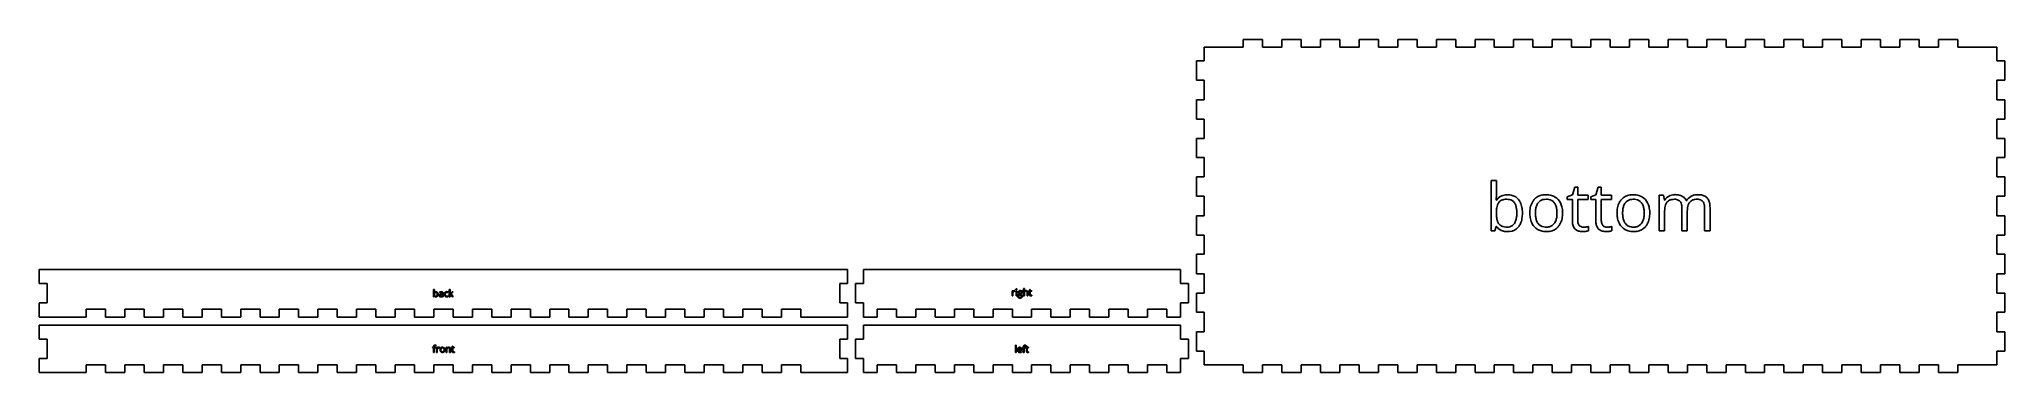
# Model space of a CAD drawing. Header units: millimetres. Extents: x 0 to 744, y 3 to 129.
import ezdxf

# ---------------------------------------------------------------- set-up
doc = ezdxf.new("R2010")
doc.units = ezdxf.units.MM

msp = doc.modelspace()

# ---------------------------------------------------------------- linework, layer by layer
at = {"layer": 'back_labelLayer'}
for p, q in [((149.27, 31.65), (149.27, 34.39)), ((149.27, 34.39), (149.56, 34.39)), ((149.48, 31.65), (149.27, 31.65)), ((149.54, 31.9), (149.48, 31.65)), ((149.56, 31.9), (149.54, 31.9)), ((149.55, 33.32), (149.56, 33.32)), ((149.56, 34.39), (149.56, 33.72)), ((151.64, 33.22), (151.55, 33.44)), ((152.26, 32.79), (152.59, 32.8)), ((152.58, 32.6), (152.29, 32.59)), ((152.58, 32.42), (152.58, 32.6)), ((152.59, 32.8), (152.59, 32.92)), ((152.6, 31.92), (152.59, 31.92)), ((152.66, 31.65), (152.6, 31.92)), ((152.88, 31.65), (152.66, 31.65)), ((152.88, 32.96), (152.88, 31.65)), ((154.76, 33.51), (154.67, 33.26)), ((154.73, 31.97), (154.73, 31.72)), ((155.19, 31.65), (155.19, 34.39)), ((155.19, 34.39), (155.48, 34.39)), ((155.48, 31.65), (155.19, 31.65)), ((155.46, 32.64), (155.48, 32.64)), ((155.48, 34.39), (155.48, 32.93)), ((155.7, 32.56), (155.48, 32.37)), ((155.48, 32.37), (155.48, 31.65)), ((156.38, 31.65), (155.7, 32.56)), ((155.71, 32.92), (156.33, 33.58)), ((156.68, 33.58), (155.9, 32.76)), ((155.9, 32.76), (156.73, 31.65)), ((156.33, 33.58), (156.68, 33.58)), ((156.73, 31.65), (156.38, 31.65))]:
    msp.add_line(p, q, dxfattribs=at)
for centre, radius, start, end in [((145.17, 33.66), 4.39, 355.72388, 358.12588), ((145.95, 33.6), 3.61, 355.47051, 355.65354), ((143.48, 33.72), 6.08, 358.1124, 0.04844), ((150.1, 32.94), 0.663, 95.18349, 145.1109), ((151.13, 32.65), 1.57, 171.06679, 177.8457), ((151.81, 32.62), 2.25, 177.61775, 180.04253), ((151.49, 32.61), 1.93, 179.77621, 185.7075), ((150.09, 32.27), 0.646, 215.58506, 245.83614), ((150.73, 32.53), 1.16, 185.59259, 194.20499), ((150.48, 32.76), 0.913, 160.89266, 171.23341), ((150.24, 32.4), 0.661, 193.94305, 208.02183), ((150.09, 32.89), 0.5, 143.3382, 161.25598), ((150.04, 32.3), 0.44, 208.55366, 217.56045), ((150, 32.96), 0.388, 120.14028, 142.4249), ((150.03, 32.3), 0.423, 218.16904, 253.80474), ((150.06, 32.85), 0.507, 100.44702, 119.67005), ((150.13, 32.39), 0.77, 245.98013, 255.5455), ((150.11, 32.54), 0.678, 253.13836, 266.84824), ((150.16, 32.5), 0.885, 255.7756, 270.31854), ((150.12, 32.54), 0.82, 89.57321, 100.73236), ((150.16, 32.61), 0.997, 89.87443, 96.81452), ((150.13, 32.8), 0.938, 266.37769, 270.05086), ((150.13, 32.69), 0.675, 78.67803, 90.37505), ((150.14, 32.44), 0.582, 269.38696, 285.86304), ((150.17, 32.72), 0.892, 74.23927, 90.56242), ((150.17, 32.6), 0.99, 269.92246, 275.54823), ((150.18, 32.93), 0.426, 35.5408, 79.80115), ((150.21, 32.31), 0.691, 274.06402, 321.4081), ((150.18, 32.28), 0.42, 286.01627, 326.8498), ((150.23, 32.93), 0.668, 38.56318, 74.06699), ((150.14, 32.9), 0.484, 32.70356, 35.52432), ((149.97, 32.42), 0.67, 326.71054, 343.66615), ((150.01, 32.82), 0.634, 15.77796, 32.01511), ((149.58, 32.54), 1.08, 343.41709, 353.63698), ((149.59, 32.7), 1.07, 6.16482, 16.03971), ((148.94, 32.63), 1.72, 359.76813, 6.30957), ((148.99, 32.61), 1.67, 353.49352, 0.22054), ((150.08, 32.81), 0.86, 16.47094, 38.40756), ((150.11, 32.39), 0.82, 321.31613, 335.54365), ((149.85, 32.5), 1.11, 335.83055, 350.82547), ((149.64, 32.68), 1.32, 5.13384, 16.79739), ((149.25, 32.6), 1.71, 350.65628, 0.33807), ((149.09, 32.62), 1.87, 359.87793, 5.40935), ((151.83, 32.2), 0.505, 115.49047, 182.35681), ((152.06, 32.18), 0.734, 179.54572, 192.69499), ((151.82, 32.12), 0.48, 192.08275, 227.45211), ((151.83, 32.13), 0.502, 227.769, 237.80498), ((152.18, 32.26), 1.35, 106.35687, 118.33497), ((151.87, 32.21), 0.592, 238.32737, 258.91834), ((152.09, 31.74), 1.03, 101.35686, 117.07987), ((152.49, 31.46), 1.95, 112.2122, 115.96416), ((151.95, 32.21), 0.311, 120.97341, 172.41797), ((152.1, 32.18), 0.461, 171.21196, 180.20598), ((152.05, 32.18), 0.417, 179.5266, 192.77864), ((151.91, 32.14), 0.272, 192.32655, 222.05798), ((151.9, 32.14), 0.26, 222.58066, 229.25487), ((151.94, 32.18), 0.318, 229.78368, 254.27232), ((152.3, 31.95), 1.43, 103.62267, 112.43202), ((151.94, 32.51), 0.895, 258.67196, 270.40468), ((152.03, 32.1), 0.448, 113.58833, 121.68059), ((152.24, 32.08), 1.53, 104.51652, 106.54889), ((152.13, 31.84), 0.728, 102.79954, 113.24329), ((151.98, 32.34), 0.482, 253.93973, 266.45322), ((152.2, 32.26), 1.35, 90.07148, 104.6521), ((152.29, 30.79), 2, 92.46961, 101.70651), ((151.94, 32.93), 1.31, 269.95391, 273.14895), ((152, 32.51), 0.656, 266.07846, 270.05926), ((152.19, 32.42), 0.95, 90.4484, 103.76653), ((152.26, 31.28), 1.3, 96.35449, 102.99528), ((152.01, 32.66), 0.803, 269.57913, 282.04146), ((151.96, 32.61), 0.992, 272.93337, 281.41404), ((152.36, 30.44), 2.14, 91.85646, 96.44781), ((152.03, 32.29), 0.673, 281.29796, 293.73147), ((152.06, 32.4), 0.537, 281.7121, 306.45943), ((152.18, 32.65), 0.721, 83.65073, 90.17518), ((152.21, 32.38), 1.23, 81.56801, 90.32491), ((152.35, 29.94), 2.85, 91.71677, 92.90924), ((152.21, 32.89), 0.477, 70.57171, 83.9929), ((152.08, 32.17), 0.538, 294.39317, 304.73721), ((152.28, 33.06), 0.296, 42.72947, 71.03812), ((152.09, 32.36), 0.487, 306.98794, 313.85608), ((151.93, 32.37), 0.786, 304.84844, 314.85322), ((152.28, 32.84), 0.763, 68.22728, 81.74948), ((152.09, 32.36), 0.489, 314.18925, 347.427), ((152.25, 33.04), 0.326, 20.40954, 41.4479), ((151.64, 32.67), 1.21, 314.74443, 321.70717), ((152.07, 32.98), 0.518, 7.82716, 20.60412), ((152.38, 33.09), 0.497, 47.86831, 68.29337), ((151.84, 32.42), 0.741, 346.91774, 0.28242), ((151.75, 32.93), 0.838, 359.69342, 8.00358), ((151.68, 32.42), 0.906, 359.8135, 0.00011), ((152.39, 33.12), 0.462, 19.23312, 46.67412), ((152.12, 33.02), 0.748, 6.33788, 19.68153), ((151.73, 32.97), 1.15, 359.80276, 6.65836), ((154.98, 32.61), 1.61, 169.89782, 180.36893), ((155.13, 32.6), 1.76, 179.93894, 183.98153), ((154.66, 32.56), 1.29, 183.59138, 196.35391), ((154.42, 32.72), 1.04, 153.08756, 170.10513), ((154.23, 32.43), 0.844, 196.01663, 221.13496), ((154.21, 32.82), 0.804, 138.65507, 152.68541), ((154.17, 32.85), 0.756, 101.4913, 138.31336), ((154.15, 32.37), 0.74, 221.79764, 256.80207), ((155.28, 32.61), 1.61, 174.53091, 180.15502), ((155.08, 32.6), 1.41, 179.70413, 188.07436), ((154.66, 32.68), 0.98, 160.14189, 175.13678), ((154.58, 32.52), 0.899, 187.93155, 200.38857), ((154.2, 32.86), 0.489, 114.42657, 161.66328), ((154.3, 32.42), 0.605, 200.41837, 216.63931), ((154.19, 32.34), 0.463, 216.96957, 261.31026), ((154.24, 32.71), 1.09, 256.42436, 270.48898), ((154.24, 32.71), 0.647, 88.71936, 112.5668), ((154.26, 32.47), 1.15, 89.58923, 102.17882), ((154.24, 32.58), 0.706, 260.13587, 270.26914), ((154.23, 33.09), 1.22, 270.26587, 286.28918), ((154.25, 33.22), 1.6, 269.96565, 272.86436), ((154.26, 32.71), 0.647, 87.67465, 89.97439), ((154.26, 32.29), 1.32, 77.77021, 89.9475), ((154.25, 32.52), 0.836, 81.69097, 87.50803), ((154.27, 32.84), 1.22, 272.59803, 282.1878), ((154.2, 32.15), 1.21, 77.29987, 81.73454), ((154.12, 31.81), 1.55, 74.78018, 77.44969), ((154.19, 32.06), 1.3, 68.32945, 74.88314), ((154.36, 32.45), 0.83, 282.03449, 296.94544), ((154.24, 32.16), 1.46, 74.67975, 77.95793), ((154.16, 33.37), 1.51, 286.04602, 292.36534), ((154.37, 32.65), 0.95, 70.09451, 74.73856), ((154.5, 33), 0.577, 63.5035, 70.18595), ((154.56, 33.11), 0.45, 62.93025, 63.1817), ((146, 33.3), 9.49, 356.03276, 356.64439), ((144.28, 33.41), 11.21, 356.01931, 356.05667), ((149.76, 33.08), 5.72, 356.63251, 357.49112), ((153.53, 32.94), 1.94, 358.27394, 359.89255), ((152.02, 32.98), 3.46, 357.50408, 358.33066), ((156.89, 31.64), 1.73, 142.32334, 144.7077), ((157.81, 30.93), 2.89, 140.43316, 142.33654), ((159.01, 29.94), 4.44, 139.27992, 140.47042), ((160.39, 28.75), 6.27, 138.34171, 139.28775)]:
    msp.add_arc(centre, radius, start, end, dxfattribs=at)
at = {"layer": 'back_outsideCutPath'}
for p, q in [((0, 42), (0, 36.66)), ((306, 42), (0, 42)), ((306, 36.66), (306, 42)), ((0, 36.66), (3, 36.66)), ((3, 36.66), (3, 29.34)), ((303, 29.34), (303, 36.66)), ((303, 36.66), (306, 36.66)), ((3, 29.34), (0, 29.34)), ((0, 29.34), (0, 24)), ((0, 24), (17.77, 24)), ((17.77, 24), (17.77, 27)), ((17.77, 27), (25.07, 27)), ((25.07, 27), (25.07, 24)), ((25.07, 24), (32.38, 24)), ((32.38, 24), (32.38, 27)), ((32.38, 27), (39.7, 27)), ((39.7, 27), (39.7, 24)), ((39.7, 24), (47.01, 24)), ((47.01, 24), (47.01, 27)), ((47.01, 27), (54.31, 27)), ((54.31, 27), (54.31, 24)), ((54.31, 24), (61.62, 24)), ((61.62, 24), (61.62, 27)), ((61.62, 27), (68.94, 27)), ((68.94, 27), (68.94, 24)), ((68.94, 24), (76.25, 24)), ((76.25, 24), (76.25, 27)), ((76.25, 27), (83.56, 27)), ((83.56, 27), (83.56, 24)), ((83.56, 24), (90.86, 24)), ((90.86, 24), (90.86, 27)), ((90.86, 27), (98.17, 27)), ((98.17, 27), (98.17, 24)), ((98.17, 24), (105.48, 24)), ((105.48, 24), (105.48, 27)), ((105.48, 27), (112.8, 27)), ((112.8, 27), (112.8, 24)), ((112.8, 24), (120.11, 24)), ((120.11, 24), (120.11, 27)), ((120.11, 27), (127.42, 27)), ((127.42, 27), (127.42, 24)), ((127.42, 24), (134.72, 24)), ((134.72, 24), (134.72, 27)), ((134.72, 27), (142.03, 27)), ((142.03, 27), (142.03, 24)), ((142.03, 24), (149.34, 24)), ((149.34, 24), (149.34, 27)), ((149.34, 27), (156.66, 27)), ((156.66, 27), (156.66, 24)), ((156.66, 24), (163.97, 24)), ((163.97, 24), (163.97, 27)), ((163.97, 27), (171.28, 27)), ((171.28, 27), (171.28, 24)), ((171.28, 24), (178.59, 24)), ((178.59, 24), (178.59, 27)), ((178.59, 27), (185.9, 27)), ((185.9, 27), (185.9, 24)), ((185.9, 24), (193.21, 24)), ((193.21, 24), (193.21, 27)), ((193.21, 27), (200.51, 27)), ((200.51, 27), (200.51, 24)), ((200.51, 24), (207.82, 24)), ((207.82, 24), (207.82, 27)), ((207.82, 27), (215.13, 27)), ((215.13, 27), (215.13, 24)), ((215.13, 24), (222.44, 24)), ((222.44, 24), (222.44, 27)), ((222.44, 27), (229.75, 27)), ((229.75, 27), (229.75, 24)), ((229.75, 24), (237.06, 24)), ((237.06, 24), (237.06, 27)), ((237.06, 27), (244.38, 27)), ((244.38, 27), (244.38, 24)), ((244.38, 24), (251.69, 24)), ((251.69, 24), (251.69, 27)), ((251.69, 27), (259, 27)), ((259, 27), (259, 24)), ((259, 24), (266.31, 24)), ((266.31, 24), (266.31, 27)), ((266.31, 27), (273.62, 27)), ((273.62, 27), (273.62, 24)), ((273.62, 24), (280.93, 24)), ((280.93, 24), (280.93, 27)), ((280.93, 27), (288.24, 27)), ((288.24, 27), (288.24, 24)), ((288.24, 24), (295.55, 24)), ((295.55, 24), (306, 24)), ((306, 29.34), (303, 29.34)), ((306, 24), (306, 29.34))]:
    msp.add_line(p, q, dxfattribs=at)
at = {"layer": 'bottom_labelLayer'}
for p, q in [((549.55, 56.55), (549.55, 75.7)), ((549.55, 75.7), (551.59, 75.7)), ((551.59, 75.7), (551.59, 71.05)), ((551.49, 68.24), (551.59, 68.24)), ((578.42, 69.43), (580.36, 70.28)), ((578.42, 68.45), (578.42, 69.43)), ((580.36, 68.45), (578.42, 68.45)), ((580.36, 70.28), (581.22, 73.16)), ((580.36, 60.43), (580.36, 68.45)), ((581.22, 73.16), (582.4, 73.16)), ((582.4, 73.16), (582.4, 70.04)), ((582.4, 70.04), (586.31, 70.04)), ((586.31, 68.45), (582.4, 68.45)), ((582.4, 68.45), (582.4, 60.51)), ((586.31, 70.04), (586.31, 68.45)), ((587.32, 69.43), (589.25, 70.28)), ((587.32, 68.45), (587.32, 69.43)), ((589.25, 68.45), (587.32, 68.45)), ((589.25, 70.28), (590.11, 73.16)), ((589.25, 60.43), (589.25, 68.45)), ((590.11, 73.16), (591.3, 73.16)), ((591.3, 73.16), (591.3, 70.04)), ((591.3, 70.04), (595.21, 70.04)), ((595.21, 68.45), (591.3, 68.45)), ((591.3, 68.45), (591.3, 60.51)), ((595.21, 70.04), (595.21, 68.45)), ((613.22, 56.55), (613.22, 70.04)), ((613.22, 70.04), (614.88, 70.04)), ((614.88, 70.04), (615.22, 68.19)), ((615.22, 68.19), (615.31, 68.19)), ((623.44, 67.99), (623.53, 67.99)), ((615.26, 63.63), (615.26, 56.55)), ((621.81, 56.55), (621.81, 65.32)), ((623.85, 64.08), (623.85, 56.55)), ((630.41, 56.55), (630.41, 65.32)), ((632.45, 65.35), (632.45, 56.55)), ((551.01, 56.55), (549.55, 56.55)), ((551.44, 58.29), (551.01, 56.55)), ((551.59, 58.29), (551.44, 58.29)), ((586.41, 58.24), (586.41, 56.67)), ((595.31, 58.24), (595.31, 56.67)), ((615.26, 56.55), (613.22, 56.55)), ((623.85, 56.55), (621.81, 56.55)), ((632.45, 56.55), (630.41, 56.55))]:
    msp.add_line(p, q, dxfattribs=at)
for centre, radius, start, end in [((526.11, 70.25), 25.46, 355.4714, 355.65295), ((520.85, 70.61), 30.73, 355.72388, 358.12588), ((509, 71.01), 42.59, 358.11233, 0.04844), ((555.4, 65.58), 4.64, 95.18351, 145.1109), ((555.32, 65.26), 3.5, 143.33822, 161.256), ((554.66, 65.69), 2.72, 120.14028, 142.4249), ((555.06, 64.95), 3.55, 100.44695, 119.67007), ((555.48, 62.81), 5.74, 89.57313, 100.73242), ((555.81, 63.28), 6.98, 89.87435, 96.81455), ((555.56, 63.82), 4.72, 78.67814, 90.37495), ((555.88, 64.02), 6.24, 74.23934, 90.56238), ((555.96, 65.52), 2.98, 35.54084, 79.80112), ((556.29, 65.53), 4.67, 38.56314, 74.06703), ((555.62, 65.29), 3.39, 32.70333, 35.52423), ((554.71, 64.76), 4.44, 15.77795, 32.01513), ((555.23, 64.7), 6.02, 16.47092, 38.40753), ((571.24, 64.09), 6.93, 150.71114, 169.46954), ((570.09, 64.68), 5.64, 138.17593, 150.22876), ((569.9, 64.83), 5.4, 99.17593, 137.98327), ((570.74, 64.68), 4.22, 142.90257, 162.37496), ((569.95, 65.24), 3.25, 103.46852, 142.3119), ((570.43, 62.35), 7.93, 89.73263, 100.07597), ((570.36, 63.69), 4.86, 89.48061, 103.88051), ((570.43, 63.4), 5.15, 79.34536, 90.31748), ((570.53, 63.42), 6.86, 73.52227, 90.56923), ((570.82, 65.15), 3.36, 37.95776, 80.40062), ((570.93, 64.88), 5.35, 41.14457, 73.21338), ((570.13, 64.66), 4.21, 20.02571, 37.43504), ((570.17, 64.22), 6.36, 13.50143, 41.07034), ((604.25, 64.09), 6.93, 150.71114, 169.46954), ((603.1, 64.68), 5.64, 138.17593, 150.22876), ((602.91, 64.83), 5.4, 99.17593, 137.98327), ((603.76, 64.68), 4.22, 142.90257, 162.37496), ((602.96, 65.24), 3.25, 103.46852, 142.3119), ((603.44, 62.35), 7.93, 89.73263, 100.07597), ((603.37, 63.69), 4.86, 89.48061, 103.88051), ((603.44, 63.4), 5.15, 79.34536, 90.31748), ((603.55, 63.42), 6.86, 73.52227, 90.56923), ((603.84, 65.15), 3.36, 37.95776, 80.40062), ((603.95, 64.88), 5.35, 41.14457, 73.21338), ((603.15, 64.66), 4.21, 20.02571, 37.43504), ((603.18, 64.22), 6.36, 13.50143, 41.07034), ((618.77, 66.16), 4.01, 117.12096, 149.54237), ((618.9, 65.34), 3.43, 143.07699, 161.39138), ((618.28, 65.76), 2.68, 123.70204, 142.30221), ((618.54, 65.3), 3.21, 101.15464, 123.06556), ((619.18, 65.43), 4.85, 93.83433, 117.50721), ((618.93, 63.47), 5.07, 89.55733, 101.48322), ((619.3, 64.43), 5.86, 89.96617, 94.28312), ((618.98, 63.76), 4.78, 85.52383, 90.07932), ((619.37, 63.6), 6.69, 77.55723, 90.5513), ((619.11, 65.15), 3.39, 72.3601, 85.95617), ((619.51, 66.33), 2.14, 41.06107, 72.89936), ((619.99, 66.26), 3.95, 52.7027, 78.00538), ((619.23, 66.15), 2.47, 20.70712, 40.02177), ((618, 65.68), 3.78, 7.98646, 20.79495), ((620.21, 66.68), 3.49, 22.20979, 51.49707), ((627.23, 65.87), 4.26, 119.40418, 150.18288), ((627.39, 65.33), 3.38, 140.97652, 161.16994), ((626.84, 65.72), 2.7, 122.35972, 140.28842), ((627.71, 65.15), 5.12, 118.25843, 120.06308), ((627.71, 65.1), 5.17, 95.86352, 117.96931), ((627.15, 65.19), 3.32, 101.00322, 121.78405), ((627.54, 63.29), 5.26, 89.56215, 101.29616), ((627.88, 63.84), 6.45, 89.91968, 96.26178), ((627.59, 63.81), 4.74, 85.81443, 90.06853), ((627.94, 63.18), 7.1, 79.9361, 90.38037), ((627.71, 65.15), 3.39, 72.63956, 86.25681), ((628.1, 66.33), 2.15, 41.04082, 73.17925), ((628.41, 65.74), 4.49, 62.97234, 80.1665), ((627.83, 66.15), 2.47, 20.70712, 40.02177), ((626.61, 65.68), 3.78, 7.98646, 20.79495), ((628.9, 66.76), 3.37, 44.229, 62.62291), ((628.76, 66.69), 3.52, 19.56121, 43.31612), ((626.62, 65.89), 5.8, 7.5042, 19.96453), ((567.33, 63.32), 15.74, 177.61766, 180.04252), ((565.09, 63.25), 13.51, 179.77627, 185.70752), ((562.59, 63.56), 11, 171.06678, 177.84568), ((559.77, 62.7), 8.15, 185.59248, 194.20508), ((558.04, 64.29), 6.39, 160.89265, 171.23343), ((556.36, 61.82), 4.63, 193.94304, 208.02184), ((554.98, 61.12), 3.08, 208.55365, 217.56054), ((554.46, 61.96), 4.69, 326.71051, 343.66616), ((551.73, 62.8), 7.55, 343.41715, 353.63691), ((551.78, 63.9), 7.49, 6.16486, 16.03964), ((547.24, 63.38), 12.07, 359.76809, 6.30952), ((547.6, 63.29), 11.7, 353.49347, 0.22054), ((553.62, 62.52), 7.74, 335.83059, 350.82548), ((552.17, 63.74), 9.23, 5.13384, 16.79734), ((549.44, 63.23), 11.98, 350.65629, 0.33804), ((548.31, 63.33), 13.11, 359.87792, 5.40937), ((574.84, 63.38), 10.61, 169.2443, 180.38808), ((574.46, 63.27), 10.22, 179.77448, 189.09329), ((571.83, 62.82), 7.56, 188.91024, 205.31714), ((571.05, 62.5), 6.71, 205.65607, 208.44615), ((577.15, 63.35), 10.79, 173.00861, 180.24638), ((576.7, 63.25), 10.34, 179.70597, 187.91608), ((573.25, 63.85), 6.86, 162.06533, 173.16747), ((572.9, 62.71), 6.51, 187.76392, 200.0977), ((570.81, 61.94), 4.29, 200.08459, 216.91316), ((569.97, 62), 4.38, 323.00892, 342.63906), ((568.05, 63.89), 6.42, 7.74399, 20.06902), ((567.46, 62.82), 7.03, 342.36157, 353.75377), ((564.32, 63.36), 10.19, 359.70756, 7.89727), ((563.75, 63.27), 10.76, 353.5363, 0.20141), ((569.63, 62.53), 6.93, 330.25071, 349.41164), ((567.2, 63.44), 9.43, 1.12771, 13.88001), ((566.08, 63.23), 10.55, 349.17618, 0.38626), ((564.64, 63.31), 11.99, 359.9919, 1.54193), ((586.78, 60.35), 6.42, 179.3551, 192.84777), ((586.51, 60.49), 4.11, 179.64167, 189.75059), ((585.06, 60.23), 2.64, 189.54797, 205.78737), ((595.67, 60.35), 6.42, 179.3551, 192.84777), ((595.41, 60.49), 4.11, 179.64167, 189.75059), ((593.96, 60.23), 2.64, 189.54797, 205.78737), ((607.86, 63.38), 10.61, 169.2443, 180.38808), ((607.47, 63.27), 10.22, 179.77448, 189.09329), ((604.84, 62.82), 7.56, 188.91024, 205.31714), ((604.07, 62.5), 6.71, 205.65607, 208.44615), ((610.16, 63.35), 10.79, 173.00861, 180.24638), ((609.71, 63.25), 10.34, 179.70597, 187.91608), ((606.26, 63.85), 6.86, 162.06533, 173.16747), ((605.92, 62.71), 6.51, 187.76392, 200.0977), ((603.83, 61.94), 4.29, 200.08459, 216.91316), ((602.98, 62), 4.38, 323.00892, 342.63906), ((601.07, 63.89), 6.42, 7.74399, 20.06902), ((600.47, 62.82), 7.03, 342.36157, 353.75377), ((597.33, 63.36), 10.19, 359.70756, 7.89727), ((596.77, 63.27), 10.76, 353.5363, 0.20141), ((602.64, 62.53), 6.93, 330.25071, 349.41164), ((600.21, 63.44), 9.43, 1.12771, 13.88001), ((599.09, 63.23), 10.55, 349.17618, 0.38626), ((597.65, 63.31), 11.99, 359.9919, 1.54193), ((629.49, 63.63), 14.22, 178.09762, 180.02532), ((625.53, 63.81), 10.26, 171.3042, 178.35015), ((621.39, 64.46), 6.08, 161.02346, 171.4469), ((615.79, 65.36), 6.03, 359.69483, 8.14716), ((632.83, 64.13), 8.98, 172.37765, 180.18296), ((635.06, 64.08), 11.21, 179.89339, 180.00061), ((629.43, 64.6), 5.54, 160.87319, 172.52724), ((624.39, 65.36), 6.03, 359.69483, 8.14716), ((623.09, 65.4), 9.37, 359.71075, 7.69071), ((555.27, 60.92), 4.52, 215.58502, 245.83617), ((554.87, 61.07), 2.96, 218.16904, 253.80472), ((555.61, 61.71), 5.39, 245.98015, 255.54559), ((555.41, 62.76), 4.74, 253.13826, 266.84829), ((555.79, 62.5), 6.2, 255.77553, 270.31855), ((555.57, 64.58), 6.57, 266.37755, 270.05105), ((555.62, 62.09), 4.07, 269.3869, 285.86306), ((555.83, 63.23), 6.93, 269.92258, 275.54814), ((556.16, 61.16), 4.84, 274.064, 321.4081), ((555.92, 60.99), 2.94, 286.01629, 326.84974), ((555.46, 61.73), 5.74, 321.31614, 335.54362), ((570.04, 61.88), 5.53, 207.79471, 238.6758), ((570.11, 62.02), 5.69, 238.81156, 253.24284), ((570.05, 61.4), 3.35, 217.30096, 261.7099), ((570.33, 62.86), 6.56, 253.5437, 270.41824), ((570.4, 63.09), 5.07, 260.50331, 270.24768), ((570.41, 64.24), 7.93, 269.75028, 279.80333), ((570.47, 62.76), 4.74, 269.44816, 284.72557), ((570.85, 61.37), 3.3, 284.56622, 322.63339), ((570.92, 61.8), 5.45, 278.89591, 317.99791), ((570.72, 61.96), 5.7, 318.14399, 329.75662), ((583.55, 59.48), 3.09, 190.38177, 253.87724), ((584.46, 59.95), 1.98, 206.12943, 221.40842), ((584.19, 61.64), 5.33, 253.78479, 270.88526), ((584.4, 59.9), 1.9, 221.59492, 262.35051), ((584.56, 60.72), 2.73, 261.3266, 270.19131), ((584.27, 61.54), 5.24, 270.00332, 270.76065), ((584.24, 62.67), 6.37, 270.89322, 275.5484), ((584.58, 64.7), 6.71, 269.88034, 278.30285), ((584, 65.15), 8.85, 275.52604, 279.29395), ((584.21, 63.95), 7.64, 279.18646, 280.11414), ((584.64, 64.18), 6.18, 278.41536, 279.00794), ((584.56, 62.09), 5.75, 280.00697, 283.37349), ((583.89, 68.98), 11.05, 278.95903, 280.51047), ((585.07, 59.96), 3.55, 283.30688, 288.11983), ((584.61, 65.14), 7.13, 280.48471, 282.62685), ((585.24, 62.34), 4.27, 282.58777, 285.57939), ((585.55, 58.49), 2.01, 287.98875, 295.30485), ((585.55, 61.18), 3.07, 285.72427, 286.25664), ((592.45, 59.48), 3.09, 190.38177, 253.87724), ((593.36, 59.95), 1.98, 206.12943, 221.40842), ((593.08, 61.64), 5.33, 253.78479, 270.88526), ((593.29, 59.9), 1.9, 221.59492, 262.35051), ((593.45, 60.72), 2.73, 261.3266, 270.19131), ((593.17, 61.54), 5.24, 270.00332, 270.76065), ((593.14, 62.67), 6.37, 270.89322, 275.5484), ((593.47, 64.7), 6.71, 269.88034, 278.30285), ((592.9, 65.15), 8.85, 275.52604, 279.29395), ((593.11, 63.95), 7.64, 279.18646, 280.11414), ((593.54, 64.18), 6.18, 278.41536, 279.00794), ((593.45, 62.09), 5.75, 280.00697, 283.37349), ((592.79, 68.98), 11.05, 278.95903, 280.51047), ((593.96, 59.96), 3.55, 283.30688, 288.11983), ((593.5, 65.14), 7.13, 280.48471, 282.62685), ((594.13, 62.34), 4.27, 282.58777, 285.57939), ((594.45, 58.49), 2.01, 287.98875, 295.30485), ((594.45, 61.18), 3.07, 285.72427, 286.25664), ((603.05, 61.88), 5.53, 207.79471, 238.6758), ((603.12, 62.02), 5.69, 238.81156, 253.24284), ((603.06, 61.4), 3.35, 217.30096, 261.7099), ((603.34, 62.86), 6.56, 253.5437, 270.41824), ((603.42, 63.09), 5.07, 260.50331, 270.24768), ((603.43, 64.24), 7.93, 269.75028, 279.80333), ((603.49, 62.76), 4.74, 269.44816, 284.72557), ((603.86, 61.37), 3.3, 284.56622, 322.63339), ((603.93, 61.8), 5.45, 278.89591, 317.99791), ((603.74, 61.96), 5.7, 318.14399, 329.75662)]:
    msp.add_arc(centre, radius, start, end, dxfattribs=at)
at = {"layer": 'bottom_outsideCutPath'}
for p, q in [((463.07, 129), (455.76, 129)), ((455.76, 129), (455.76, 126)), ((463.07, 126), (463.07, 129)), ((477.69, 129), (470.38, 129)), ((470.38, 129), (470.38, 126)), ((477.69, 126), (477.69, 129)), ((492.31, 129), (485, 129)), ((485, 129), (485, 126)), ((492.31, 126), (492.31, 129)), ((506.94, 129), (499.62, 129)), ((499.62, 129), (499.62, 126)), ((506.94, 126), (506.94, 129)), ((521.55, 129), (514.25, 129)), ((514.25, 129), (514.25, 126)), ((521.55, 126), (521.55, 129)), ((536.17, 129), (528.87, 129)), ((528.87, 129), (528.87, 126)), ((536.17, 126), (536.17, 129)), ((550.79, 129), (543.49, 129)), ((543.49, 129), (543.49, 126)), ((550.79, 126), (550.79, 129)), ((565.41, 129), (558.11, 129)), ((558.11, 129), (558.11, 126)), ((565.41, 126), (565.41, 129)), ((580.03, 129), (572.73, 129)), ((572.73, 129), (572.73, 126)), ((580.03, 126), (580.03, 129)), ((594.65, 129), (587.35, 129)), ((587.35, 129), (587.35, 126)), ((594.65, 126), (594.65, 129)), ((609.27, 129), (601.97, 129)), ((601.97, 129), (601.97, 126)), ((609.27, 126), (609.27, 129)), ((623.89, 129), (616.59, 129)), ((616.59, 129), (616.59, 126)), ((623.89, 126), (623.89, 129)), ((638.51, 129), (631.21, 129)), ((631.21, 129), (631.21, 126)), ((638.51, 126), (638.51, 129)), ((653.13, 129), (645.83, 129)), ((645.83, 129), (645.83, 126)), ((653.13, 126), (653.13, 129)), ((667.75, 129), (660.45, 129)), ((660.45, 129), (660.45, 126)), ((667.75, 126), (667.75, 129)), ((682.38, 129), (675.07, 129)), ((675.07, 129), (675.07, 126)), ((682.38, 126), (682.38, 129)), ((697, 129), (689.68, 129)), ((689.68, 129), (689.68, 126)), ((697, 126), (697, 129)), ((711.62, 129), (704.3, 129)), ((704.3, 129), (704.3, 126)), ((711.62, 126), (711.62, 129)), ((726.24, 129), (718.92, 129)), ((718.92, 129), (718.92, 126)), ((726.24, 126), (726.24, 129)), ((441, 120.83), (438, 120.83)), ((438, 120.83), (438, 113.52)), ((441, 126), (441, 120.83)), ((448.45, 126), (441, 126)), ((455.76, 126), (448.45, 126)), ((470.38, 126), (463.07, 126)), ((485, 126), (477.69, 126)), ((499.62, 126), (492.31, 126)), ((514.25, 126), (506.94, 126)), ((528.87, 126), (521.55, 126)), ((543.49, 126), (536.17, 126)), ((558.11, 126), (550.79, 126)), ((572.73, 126), (565.41, 126)), ((587.35, 126), (580.03, 126)), ((601.97, 126), (594.65, 126)), ((616.59, 126), (609.27, 126)), ((631.21, 126), (623.89, 126)), ((645.83, 126), (638.51, 126)), ((660.45, 126), (653.13, 126)), ((675.07, 126), (667.75, 126)), ((689.68, 126), (682.38, 126)), ((704.3, 126), (697, 126)), ((718.92, 126), (711.62, 126)), ((741, 126), (726.24, 126)), ((741, 120.83), (741, 126)), ((744, 120.83), (741, 120.83)), ((744, 113.52), (744, 120.83)), ((438, 113.52), (441, 113.52)), ((441, 113.52), (441, 106.2)), ((741, 106.2), (741, 113.52)), ((741, 113.52), (744, 113.52)), ((441, 106.2), (438, 106.2)), ((438, 106.2), (438, 98.89)), ((744, 106.2), (741, 106.2)), ((744, 98.89), (744, 106.2)), ((438, 98.89), (441, 98.89)), ((441, 98.89), (441, 91.58)), ((741, 91.58), (741, 98.89)), ((741, 98.89), (744, 98.89)), ((441, 91.58), (438, 91.58)), ((438, 91.58), (438, 84.28)), ((744, 91.58), (741, 91.58)), ((744, 84.28), (744, 91.58)), ((438, 84.28), (441, 84.28)), ((441, 84.28), (441, 76.97)), ((741, 76.97), (741, 84.28)), ((741, 84.28), (744, 84.28)), ((441, 76.97), (438, 76.97)), ((438, 76.97), (438, 69.66)), ((744, 76.97), (741, 76.97)), ((744, 69.66), (744, 76.97)), ((438, 69.66), (441, 69.66)), ((441, 69.66), (441, 62.34)), ((741, 62.34), (741, 69.66)), ((741, 69.66), (744, 69.66)), ((441, 62.34), (438, 62.34)), ((438, 62.34), (438, 55.03)), ((744, 62.34), (741, 62.34)), ((744, 55.03), (744, 62.34)), ((438, 55.03), (441, 55.03)), ((441, 55.03), (441, 47.73)), ((741, 47.73), (741, 55.03)), ((741, 55.03), (744, 55.03)), ((441, 47.73), (438, 47.73)), ((438, 47.73), (438, 40.41)), ((744, 47.73), (741, 47.73)), ((744, 40.41), (744, 47.73)), ((438, 40.41), (441, 40.41)), ((441, 40.41), (441, 33.1)), ((741, 33.1), (741, 40.41)), ((741, 40.41), (744, 40.41)), ((441, 33.1), (438, 33.1)), ((438, 33.1), (438, 25.8)), ((744, 33.1), (741, 33.1)), ((744, 25.8), (744, 33.1)), ((438, 25.8), (441, 25.8)), ((441, 25.8), (441, 18.48)), ((741, 18.48), (741, 25.8)), ((741, 25.8), (744, 25.8)), ((441, 18.48), (438, 18.48)), ((438, 18.48), (438, 11.18)), ((744, 18.48), (741, 18.48)), ((744, 11.18), (744, 18.48)), ((438, 11.18), (441, 11.18)), ((441, 11.18), (441, 6)), ((741, 6), (741, 11.18)), ((741, 11.18), (744, 11.18)), ((441, 6), (455.76, 6)), ((455.76, 6), (455.76, 3)), ((455.76, 3), (463.07, 3)), ((463.07, 3), (463.07, 6)), ((463.07, 6), (470.38, 6)), ((470.38, 6), (470.38, 3)), ((470.38, 3), (477.69, 3)), ((477.69, 3), (477.69, 6)), ((477.69, 6), (485, 6)), ((485, 6), (485, 3)), ((485, 3), (492.31, 3)), ((492.31, 3), (492.31, 6)), ((492.31, 6), (499.62, 6)), ((499.62, 6), (499.62, 3)), ((499.62, 3), (506.94, 3)), ((506.94, 3), (506.94, 6)), ((506.94, 6), (514.25, 6)), ((514.25, 6), (514.25, 3)), ((514.25, 3), (521.55, 3)), ((521.55, 3), (521.55, 6)), ((521.55, 6), (528.87, 6)), ((528.87, 6), (528.87, 3)), ((528.87, 3), (536.17, 3)), ((536.17, 3), (536.17, 6)), ((536.17, 6), (543.49, 6)), ((543.49, 6), (543.49, 3)), ((543.49, 3), (550.79, 3)), ((550.79, 3), (550.79, 6)), ((550.79, 6), (558.11, 6)), ((558.11, 6), (558.11, 3)), ((558.11, 3), (565.41, 3)), ((565.41, 3), (565.41, 6)), ((565.41, 6), (572.73, 6)), ((572.73, 6), (572.73, 3)), ((572.73, 3), (580.03, 3)), ((580.03, 3), (580.03, 6)), ((580.03, 6), (587.35, 6)), ((587.35, 6), (587.35, 3)), ((587.35, 3), (594.65, 3)), ((594.65, 3), (594.65, 6)), ((594.65, 6), (601.97, 6)), ((601.97, 6), (601.97, 3)), ((601.97, 3), (609.27, 3)), ((609.27, 3), (609.27, 6)), ((609.27, 6), (616.59, 6)), ((616.59, 6), (616.59, 3)), ((616.59, 3), (623.89, 3)), ((623.89, 3), (623.89, 6)), ((623.89, 6), (631.21, 6)), ((631.21, 6), (631.21, 3)), ((631.21, 3), (638.51, 3)), ((638.51, 3), (638.51, 6)), ((638.51, 6), (645.83, 6)), ((645.83, 6), (645.83, 3)), ((645.83, 3), (653.13, 3)), ((653.13, 3), (653.13, 6)), ((653.13, 6), (660.45, 6)), ((660.45, 6), (660.45, 3)), ((660.45, 3), (667.75, 3)), ((667.75, 3), (667.75, 6)), ((667.75, 6), (675.07, 6)), ((675.07, 6), (675.07, 3)), ((675.07, 3), (682.38, 3)), ((682.38, 3), (682.38, 6)), ((682.38, 6), (689.68, 6)), ((689.68, 6), (689.68, 3)), ((689.68, 3), (697, 3)), ((697, 3), (697, 6)), ((697, 6), (704.3, 6)), ((704.3, 6), (704.3, 3)), ((704.3, 3), (711.62, 3)), ((711.62, 3), (711.62, 6)), ((711.62, 6), (718.92, 6)), ((718.92, 6), (718.92, 3)), ((718.92, 3), (726.24, 3)), ((726.24, 3), (726.24, 6)), ((726.24, 6), (733.54, 6)), ((733.54, 6), (741, 6))]:
    msp.add_line(p, q, dxfattribs=at)
at = {"layer": 'front_labelLayer'}
for p, q in [((148.89, 12.47), (149.24, 12.58)), ((148.89, 12.34), (148.89, 12.47)), ((149.24, 12.34), (148.89, 12.34)), ((149.24, 12.58), (149.24, 12.68)), ((149.24, 10.64), (149.24, 12.34)), ((149.53, 10.64), (149.24, 10.64)), ((149.53, 12.69), (149.53, 12.57)), ((149.53, 12.57), (150.02, 12.57)), ((150.02, 12.34), (149.53, 12.34)), ((149.53, 12.34), (149.53, 10.64)), ((150.02, 12.57), (150.02, 12.34)), ((150.21, 13.33), (150.14, 13.1)), ((150.37, 10.64), (150.37, 12.57)), ((150.37, 12.57), (150.61, 12.57)), ((150.66, 10.64), (150.37, 10.64)), ((150.61, 12.57), (150.64, 12.21)), ((150.64, 12.21), (150.66, 12.21)), ((150.66, 11.67), (150.66, 10.64)), ((151.48, 12.58), (151.44, 12.31)), ((154.01, 10.64), (154.01, 12.57)), ((154.01, 12.57), (154.25, 12.57)), ((154.31, 10.64), (154.01, 10.64)), ((154.25, 12.57), (154.3, 12.3)), ((154.3, 12.3), (154.31, 12.3)), ((154.31, 11.65), (154.31, 10.64)), ((155.33, 10.64), (155.33, 11.89)), ((155.62, 10.64), (155.33, 10.64)), ((155.62, 11.9), (155.62, 10.64)), ((155.97, 12.48), (156.24, 12.6)), ((155.97, 12.34), (155.97, 12.48)), ((156.24, 12.34), (155.97, 12.34)), ((156.24, 12.6), (156.37, 13.01)), ((156.24, 11.19), (156.24, 12.34)), ((156.37, 13.01), (156.54, 13.01)), ((156.54, 13.01), (156.54, 12.57)), ((156.54, 12.57), (157.09, 12.57)), ((157.09, 12.34), (156.54, 12.34)), ((156.54, 12.34), (156.54, 11.21)), ((157.09, 12.57), (157.09, 12.34)), ((157.11, 10.88), (157.11, 10.66))]:
    msp.add_line(p, q, dxfattribs=at)
for centre, radius, start, end in [((150.42, 12.7), 1.18, 167.57759, 180.65863), ((149.86, 12.83), 0.612, 141.74343, 168.23218), ((149.77, 12.88), 0.512, 98.25515, 139.6203), ((150.53, 12.71), 1, 171.65265, 178.43841), ((150.91, 12.69), 1.38, 178.19762, 180.02316), ((150.13, 12.77), 0.596, 161.8437, 171.78466), ((149.88, 12.85), 0.338, 145.06885, 162.18016), ((149.81, 12.9), 0.253, 102.76777, 144.33803), ((149.85, 12.51), 0.887, 89.66969, 99.93142), ((149.85, 12.76), 0.394, 89.48592, 103.41969), ((149.85, 12.53), 0.628, 83.07602, 89.79253), ((149.85, 12.46), 0.94, 81.56399, 89.70182), ((149.81, 12.22), 0.938, 76.51824, 83.02179), ((149.79, 11.99), 1.41, 75.97398, 81.65646), ((149.7, 11.75), 1.42, 71.96122, 76.59186), ((149.67, 11.52), 1.89, 73.29646, 76.09461), ((151.52, 11.73), 0.985, 139.41392, 150.60329), ((151.55, 11.68), 0.886, 173.69065, 180.08839), ((151.33, 11.71), 0.666, 138.9576, 174.54222), ((151.34, 11.88), 0.753, 124.23213, 139.41613), ((151.35, 11.69), 0.692, 135.62116, 138.83767), ((151.22, 11.83), 0.506, 89.63352, 137.08811), ((151.25, 12.02), 0.582, 89.67963, 124.44056), ((151.23, 11.65), 0.684, 87.34398, 89.96598), ((151.25, 11.26), 1.34, 84.99231, 90.1282), ((151.21, 11.44), 0.896, 81.58847, 87.1916), ((151.16, 11.05), 1.29, 77.44538, 81.63594), ((151.28, 11.62), 0.978, 78.48918, 85.02664), ((153.25, 11.62), 1.52, 169.2443, 180.38808), ((153.19, 11.6), 1.46, 179.77452, 189.09322), ((152.82, 11.54), 1.08, 188.91028, 205.31712), ((152.73, 11.72), 0.991, 150.71119, 169.46956), ((152.71, 11.49), 0.959, 205.65633, 208.44584), ((152.56, 11.4), 0.79, 207.79472, 238.6758), ((152.57, 11.8), 0.806, 138.1758, 150.22883), ((152.54, 11.82), 0.772, 99.17596, 137.98324), ((153.58, 11.61), 1.54, 173.00855, 180.24633), ((153.51, 11.6), 1.48, 179.70602, 187.91607), ((153.02, 11.68), 0.98, 162.06527, 173.16748), ((152.97, 11.52), 0.93, 187.76397, 200.09765), ((152.66, 11.8), 0.603, 142.90259, 162.37493), ((152.67, 11.41), 0.612, 200.08469, 216.91306), ((152.57, 11.42), 0.812, 238.81155, 253.24289), ((152.55, 11.88), 0.465, 103.46848, 142.31191), ((152.56, 11.33), 0.478, 217.30096, 261.70987), ((152.6, 11.54), 0.937, 253.54368, 270.41825), ((152.62, 11.47), 1.13, 89.73263, 100.07602), ((152.61, 11.66), 0.694, 89.4806, 103.88044), ((152.61, 11.57), 0.725, 260.50327, 270.24759), ((152.62, 11.62), 0.736, 79.34535, 90.31749), ((152.61, 11.74), 1.13, 269.75029, 279.8033), ((152.63, 11.62), 0.981, 73.5223, 90.56926), ((152.62, 11.53), 0.678, 269.44816, 284.72564), ((152.67, 11.87), 0.48, 37.95781, 80.40059), ((152.68, 11.33), 0.472, 284.56618, 322.63344), ((152.69, 11.39), 0.778, 278.89594, 317.99789), ((152.69, 11.83), 0.764, 41.1446, 73.21335), ((152.57, 11.8), 0.601, 20.02575, 37.43502), ((152.55, 11.42), 0.626, 323.00886, 342.63903), ((152.28, 11.69), 0.917, 7.74403, 20.06896), ((152.19, 11.54), 1, 342.36149, 353.75387), ((151.74, 11.61), 1.46, 359.70751, 7.89723), ((151.66, 11.6), 1.54, 353.53635, 0.20141), ((152.58, 11.74), 0.909, 13.50144, 41.07035), ((152.66, 11.41), 0.814, 318.14403, 329.75659), ((152.5, 11.49), 0.99, 330.25074, 349.41163), ((152.15, 11.63), 1.35, 1.12774, 13.88), ((151.99, 11.6), 1.51, 349.17619, 0.38626), ((151.79, 11.61), 1.71, 359.9919, 1.54165), ((154.81, 11.99), 0.591, 116.94432, 147.65255), ((155.68, 11.67), 1.38, 171.17655, 178.32181), ((156.17, 11.65), 1.87, 178.0808, 180.02384), ((155.14, 11.76), 0.831, 159.95348, 171.38003), ((154.81, 11.89), 0.477, 140.15198, 160.31458), ((154.76, 11.92), 0.411, 118.54402, 139.19258), ((154.87, 11.88), 0.711, 115.80766, 117.60632), ((154.9, 11.81), 0.79, 94.3227, 115.54541), ((154.82, 11.8), 0.55, 100.11776, 118.16015), ((154.88, 11.47), 0.883, 89.59331, 100.3718), ((154.92, 11.65), 0.955, 89.95774, 94.71096), ((154.89, 11.58), 0.774, 84.01969, 90.15107), ((154.93, 11.45), 1.15, 80.55849, 90.35388), ((154.92, 11.83), 0.523, 71.08263, 84.36931), ((154.99, 12.01), 0.329, 43.37909, 71.53861), ((155, 11.87), 0.729, 65.10935, 80.76392), ((154.97, 12), 0.347, 22.70255, 42.34195), ((154.81, 11.94), 0.515, 8.49307, 22.65797), ((155.09, 12.05), 0.524, 46.55847, 64.8782), ((154.51, 11.89), 0.825, 359.67141, 8.68774), ((155.09, 12.07), 0.506, 19.38485, 45.59978), ((154.8, 11.96), 0.818, 6.96343, 19.83626), ((154.35, 11.9), 1.27, 359.76315, 7.21151), ((157.16, 11.18), 0.917, 179.35515, 192.8478), ((156.7, 11.06), 0.441, 190.3818, 253.87721), ((157.12, 11.2), 0.588, 179.64177, 189.75054), ((156.92, 11.17), 0.377, 189.54791, 205.78735), ((156.83, 11.13), 0.283, 206.12934, 221.40857), ((156.79, 11.37), 0.762, 253.78479, 270.8852), ((156.82, 11.12), 0.271, 221.59489, 262.35044), ((156.84, 11.24), 0.39, 261.32652, 270.19113), ((156.8, 11.35), 0.747, 270.00198, 270.76067), ((156.8, 11.51), 0.91, 270.89337, 275.5483), ((156.85, 11.8), 0.958, 269.88044, 278.30276), ((156.76, 11.87), 1.26, 275.52624, 279.29382), ((156.8, 11.7), 1.09, 279.186, 280.11467), ((156.86, 11.73), 0.881, 278.41469, 279.00896), ((156.75, 12.42), 1.58, 278.95881, 280.5108), ((156.84, 11.43), 0.821, 280.00719, 283.3732), ((156.92, 11.13), 0.507, 283.30645, 288.12024), ((156.85, 11.87), 1.02, 280.48442, 282.62724), ((156.94, 11.47), 0.61, 282.58791, 285.57918), ((156.99, 10.92), 0.287, 287.98889, 295.30495), ((156.99, 11.3), 0.434, 285.72244, 286.26035)]:
    msp.add_arc(centre, radius, start, end, dxfattribs=at)
at = {"layer": 'front_outsideCutPath'}
for p, q in [((0, 21), (0, 15.65)), ((306, 21), (0, 21)), ((0, 15.65), (3, 15.65)), ((3, 15.65), (3, 8.35)), ((303, 8.35), (303, 15.65)), ((303, 15.65), (306, 15.65)), ((306, 15.65), (306, 21)), ((3, 8.35), (0, 8.35)), ((0, 8.35), (0, 3)), ((306, 8.35), (303, 8.35)), ((306, 3), (306, 8.35)), ((0, 3), (17.77, 3)), ((17.77, 3), (17.77, 6)), ((17.77, 6), (25.07, 6)), ((25.07, 6), (25.07, 3)), ((25.07, 3), (32.38, 3)), ((32.38, 3), (32.38, 6)), ((32.38, 6), (39.7, 6)), ((39.7, 6), (39.7, 3)), ((39.7, 3), (47.01, 3)), ((47.01, 3), (47.01, 6)), ((47.01, 6), (54.31, 6)), ((54.31, 6), (54.31, 3)), ((54.31, 3), (61.62, 3)), ((61.62, 3), (61.62, 6)), ((61.62, 6), (68.94, 6)), ((68.94, 6), (68.94, 3)), ((68.94, 3), (76.25, 3)), ((76.25, 3), (76.25, 6)), ((76.25, 6), (83.56, 6)), ((83.56, 6), (83.56, 3)), ((83.56, 3), (90.86, 3)), ((90.86, 3), (90.86, 6)), ((90.86, 6), (98.17, 6)), ((98.17, 6), (98.17, 3)), ((98.17, 3), (105.48, 3)), ((105.48, 3), (105.48, 6)), ((105.48, 6), (112.8, 6)), ((112.8, 6), (112.8, 3)), ((112.8, 3), (120.11, 3)), ((120.11, 3), (120.11, 6)), ((120.11, 6), (127.42, 6)), ((127.42, 6), (127.42, 3)), ((127.42, 3), (134.72, 3)), ((134.72, 3), (134.72, 6)), ((134.72, 6), (142.03, 6)), ((142.03, 6), (142.03, 3)), ((142.03, 3), (149.34, 3)), ((149.34, 3), (149.34, 6)), ((149.34, 6), (156.66, 6)), ((156.66, 6), (156.66, 3)), ((156.66, 3), (163.97, 3)), ((163.97, 3), (163.97, 6)), ((163.97, 6), (171.28, 6)), ((171.28, 6), (171.28, 3)), ((171.28, 3), (178.59, 3)), ((178.59, 3), (178.59, 6)), ((178.59, 6), (185.9, 6)), ((185.9, 6), (185.9, 3)), ((185.9, 3), (193.21, 3)), ((193.21, 3), (193.21, 6)), ((193.21, 6), (200.51, 6)), ((200.51, 6), (200.51, 3)), ((200.51, 3), (207.82, 3)), ((207.82, 3), (207.82, 6)), ((207.82, 6), (215.13, 6)), ((215.13, 6), (215.13, 3)), ((215.13, 3), (222.44, 3)), ((222.44, 3), (222.44, 6)), ((222.44, 6), (229.75, 6)), ((229.75, 6), (229.75, 3)), ((229.75, 3), (237.06, 3)), ((237.06, 3), (237.06, 6)), ((237.06, 6), (244.38, 6)), ((244.38, 6), (244.38, 3)), ((244.38, 3), (251.69, 3)), ((251.69, 3), (251.69, 6)), ((251.69, 6), (259, 6)), ((259, 6), (259, 3)), ((259, 3), (266.31, 3)), ((266.31, 3), (266.31, 6)), ((266.31, 6), (273.62, 6)), ((273.62, 6), (273.62, 3)), ((273.62, 3), (280.93, 3)), ((280.93, 3), (280.93, 6)), ((280.93, 6), (288.24, 6)), ((288.24, 6), (288.24, 3)), ((288.24, 3), (295.55, 3)), ((295.55, 3), (306, 3))]:
    msp.add_line(p, q, dxfattribs=at)
at = {"layer": 'left_labelLayer'}
for p, q in [((369.48, 10.64), (369.48, 13.38)), ((369.48, 13.38), (369.77, 13.38)), ((369.77, 10.64), (369.48, 10.64)), ((369.77, 13.38), (369.77, 10.64)), ((370.59, 11.79), (371.6, 11.79)), ((371.91, 11.55), (370.59, 11.55)), ((371.83, 10.99), (371.83, 10.73)), ((371.91, 11.74), (371.91, 11.55)), ((372.15, 12.47), (372.5, 12.58)), ((372.15, 12.34), (372.15, 12.47)), ((372.5, 12.34), (372.15, 12.34)), ((372.5, 12.58), (372.5, 12.68)), ((372.5, 10.64), (372.5, 12.34)), ((372.79, 10.64), (372.5, 10.64)), ((372.79, 12.69), (372.79, 12.57)), ((372.79, 12.57), (373.28, 12.57)), ((373.28, 12.34), (372.79, 12.34)), ((372.79, 12.34), (372.79, 10.64)), ((373.28, 12.57), (373.28, 12.34)), ((373.38, 12.48), (373.65, 12.6)), ((373.38, 12.34), (373.38, 12.48)), ((373.65, 12.34), (373.38, 12.34)), ((373.48, 13.33), (373.4, 13.1)), ((373.65, 12.6), (373.78, 13.01)), ((373.65, 11.19), (373.65, 12.34)), ((373.78, 13.01), (373.95, 13.01)), ((373.95, 13.01), (373.95, 12.57)), ((373.95, 12.57), (374.5, 12.57)), ((374.5, 12.34), (373.95, 12.34)), ((373.95, 12.34), (373.95, 11.21)), ((374.5, 12.57), (374.5, 12.34)), ((374.52, 10.88), (374.52, 10.66))]:
    msp.add_line(p, q, dxfattribs=at)
for centre, radius, start, end in [((371.82, 11.6), 1.53, 168.95392, 180.38438), ((371.95, 11.59), 1.67, 179.98872, 181.79908), ((371.58, 11.57), 1.29, 181.35744, 194.49196), ((371.32, 11.7), 1.02, 149.40709, 169.18538), ((371.16, 11.45), 0.859, 194.08773, 223.05379), ((371.18, 11.77), 0.864, 140.10569, 148.90659), ((371.09, 11.85), 0.748, 92.47624, 140.53865), ((371.11, 11.42), 0.803, 223.54658, 256.1957), ((371.69, 11.69), 1.1, 172.15489, 174.76124), ((371.76, 11.57), 1.17, 181.14466, 190.80069), ((371.44, 11.73), 0.848, 160.33531, 172.53153), ((371.35, 11.49), 0.75, 190.60053, 206.02759), ((371.19, 11.82), 0.576, 138.09955, 160.58656), ((371.16, 11.41), 0.548, 206.29507, 222.55579), ((371.09, 11.91), 0.444, 106.46568, 137.91767), ((371.15, 11.4), 0.53, 223.06455, 258.14013), ((371.2, 11.74), 1.13, 256.00883, 270.48481), ((371.12, 11.78), 0.575, 89.44223, 106.20889), ((371.21, 11.66), 0.803, 257.53124, 270.43193), ((371.13, 11.57), 1.03, 89.96397, 93.91758), ((371.14, 11.71), 0.889, 74.21254, 90.54505), ((371.13, 11.76), 0.6, 79.64676, 90.291), ((371.21, 12.98), 2.38, 269.96679, 271.99314), ((371.21, 12.4), 1.54, 270.1984, 292.20902), ((371.17, 11.95), 0.4, 40.08226, 80.62432), ((371.23, 12.41), 1.8, 271.91198, 275.97258), ((371.19, 11.92), 0.676, 41.20647, 74.02327), ((371.29, 11.83), 1.22, 275.90546, 281.66047), ((371.13, 11.92), 0.451, 23.48196, 39.70737), ((371.26, 11.94), 1.34, 281.99358, 287.88504), ((370.96, 11.85), 0.634, 8.73424, 23.27723), ((370.61, 11.79), 0.994, 359.67445, 8.92245), ((371.13, 12.34), 1.75, 287.90231, 293.48611), ((371.09, 11.83), 0.816, 11.59945, 41.14957), ((371.14, 12.61), 1.77, 291.82551, 293.1612), ((370.73, 11.74), 1.19, 359.61477, 12.03371), ((373.68, 12.7), 1.18, 167.57759, 180.65863), ((373.12, 12.83), 0.612, 141.74343, 168.23218), ((373.03, 12.88), 0.512, 98.25515, 139.6203), ((373.79, 12.71), 1, 171.65265, 178.43841), ((374.17, 12.69), 1.38, 178.19762, 180.02316), ((373.39, 12.77), 0.596, 161.8437, 171.78466), ((373.15, 12.85), 0.338, 145.06885, 162.18016), ((373.07, 12.9), 0.253, 102.76777, 144.33803), ((373.11, 12.51), 0.887, 89.66969, 99.93142), ((373.11, 12.76), 0.394, 89.48592, 103.41969), ((373.11, 12.53), 0.628, 83.07602, 89.79253), ((373.11, 12.46), 0.94, 81.56399, 89.70182), ((373.07, 12.22), 0.938, 76.51824, 83.02179), ((373.05, 11.99), 1.41, 75.97398, 81.65646), ((372.96, 11.75), 1.42, 71.96122, 76.59186), ((372.93, 11.52), 1.89, 73.29646, 76.09461), ((374.57, 11.18), 0.917, 179.35515, 192.8478), ((374.11, 11.06), 0.441, 190.3818, 253.87721), ((374.53, 11.2), 0.588, 179.64177, 189.75054), ((374.33, 11.17), 0.377, 189.54791, 205.78735), ((374.24, 11.13), 0.283, 206.12934, 221.40857), ((374.2, 11.37), 0.762, 253.78479, 270.8852), ((374.23, 11.12), 0.271, 221.59489, 262.35044), ((374.25, 11.24), 0.39, 261.32652, 270.19113), ((374.21, 11.35), 0.747, 270.00198, 270.76067), ((374.21, 11.51), 0.91, 270.89337, 275.5483), ((374.26, 11.8), 0.958, 269.88044, 278.30276), ((374.17, 11.87), 1.26, 275.52624, 279.29382), ((374.2, 11.7), 1.09, 279.186, 280.11467), ((374.27, 11.73), 0.881, 278.41469, 279.00896), ((374.16, 12.42), 1.58, 278.95881, 280.5108), ((374.25, 11.43), 0.821, 280.00719, 283.3732), ((374.33, 11.13), 0.507, 283.30645, 288.12024), ((374.26, 11.87), 1.02, 280.48442, 282.62724), ((374.35, 11.47), 0.61, 282.58791, 285.57918), ((374.4, 10.92), 0.287, 287.98889, 295.30495), ((374.4, 11.3), 0.434, 285.72244, 286.26035)]:
    msp.add_arc(centre, radius, start, end, dxfattribs=at)
at = {"layer": 'left_outsideCutPath'}
for p, q in [((312, 15.65), (309, 15.65)), ((309, 15.65), (309, 8.35)), ((312, 21), (312, 15.65)), ((432, 21), (312, 21)), ((432, 15.65), (432, 21)), ((435, 15.65), (432, 15.65)), ((435, 8.35), (435, 15.65)), ((309, 8.35), (312, 8.35)), ((312, 8.35), (312, 3)), ((432, 3), (432, 8.35)), ((432, 8.35), (435, 8.35)), ((312, 3), (317.18, 3)), ((317.18, 3), (317.18, 6)), ((317.18, 6), (324.49, 6)), ((324.49, 6), (324.49, 3)), ((324.49, 3), (331.8, 3)), ((331.8, 3), (331.8, 6)), ((331.8, 6), (339.11, 6)), ((339.11, 6), (339.11, 3)), ((339.11, 3), (346.42, 3)), ((346.42, 3), (346.42, 6)), ((346.42, 6), (353.73, 6)), ((353.73, 6), (353.73, 3)), ((353.73, 3), (361.04, 3)), ((361.04, 3), (361.04, 6)), ((361.04, 6), (368.35, 6)), ((368.35, 6), (368.35, 3)), ((368.35, 3), (375.65, 3)), ((375.65, 3), (375.65, 6)), ((375.65, 6), (382.96, 6)), ((382.96, 6), (382.96, 3)), ((382.96, 3), (390.27, 3)), ((390.27, 3), (390.27, 6)), ((390.27, 6), (397.58, 6)), ((397.58, 6), (397.58, 3)), ((397.58, 3), (404.89, 3)), ((404.89, 3), (404.89, 6)), ((404.89, 6), (412.2, 6)), ((412.2, 6), (412.2, 3)), ((412.2, 3), (419.51, 3)), ((419.51, 3), (419.51, 6)), ((419.51, 6), (426.82, 6)), ((426.82, 6), (426.82, 3)), ((426.82, 3), (432, 3))]:
    msp.add_line(p, q, dxfattribs=at)
at = {"layer": 'right_labelLayer'}
for p, q in [((368.28, 32.06), (368.28, 33.99)), ((368.28, 33.99), (368.52, 33.99)), ((368.57, 32.06), (368.28, 32.06)), ((368.52, 33.99), (368.55, 33.63)), ((368.55, 33.63), (368.56, 33.63)), ((368.57, 33.1), (368.57, 32.06)), ((369.39, 34.01), (369.34, 33.73)), ((369.75, 32.06), (369.75, 33.99)), ((369.75, 33.99), (370.04, 33.99)), ((370.04, 32.06), (369.75, 32.06)), ((370.04, 33.99), (370.04, 32.06)), ((371.47, 32.11), (371.12, 32.11)), ((371.22, 32.37), (371.56, 32.37)), ((371.57, 33.99), (372.23, 33.99)), ((372.23, 33.81), (371.88, 33.76)), ((372.23, 33.99), (372.23, 33.81)), ((372.63, 32.06), (372.63, 34.8)), ((372.63, 34.8), (372.92, 34.8)), ((372.92, 32.06), (372.63, 32.06)), ((372.91, 33.72), (372.92, 33.72)), ((372.92, 34.8), (372.92, 33.97)), ((372.92, 33.07), (372.92, 32.06)), ((373.95, 32.06), (373.95, 33.31)), ((374.24, 32.06), (373.95, 32.06)), ((374.24, 33.32), (374.24, 32.06)), ((374.58, 33.91), (374.86, 34.03)), ((374.58, 33.76), (374.58, 33.91)), ((374.86, 33.76), (374.58, 33.76)), ((374.86, 34.03), (374.98, 34.44)), ((374.86, 32.62), (374.86, 33.76)), ((374.98, 34.44), (375.15, 34.44)), ((375.15, 34.44), (375.15, 33.99)), ((375.15, 33.99), (375.71, 33.99)), ((375.71, 33.76), (375.15, 33.76)), ((375.15, 33.76), (375.15, 32.63)), ((375.71, 33.99), (375.71, 33.76)), ((375.72, 32.31), (375.72, 32.08))]:
    msp.add_line(p, q, dxfattribs=at)
for centre, radius, start, end in [((369.42, 33.15), 0.985, 139.41392, 150.60329), ((369.24, 33.13), 0.666, 138.9576, 174.54222), ((369.45, 33.1), 0.886, 173.69065, 180.08839), ((369.25, 33.3), 0.753, 124.23213, 139.41613), ((369.25, 33.12), 0.692, 135.62116, 138.83767), ((369.13, 33.26), 0.506, 89.63352, 137.08811), ((369.15, 33.44), 0.582, 89.67963, 124.44056), ((369.13, 33.08), 0.684, 87.34398, 89.96598), ((369.16, 32.69), 1.34, 84.99231, 90.1282), ((369.12, 32.87), 0.896, 81.58847, 87.1916), ((369.07, 32.48), 1.29, 77.44538, 81.63594), ((369.19, 33.05), 0.978, 78.48918, 85.02664), ((370.04, 34.52), 0.323, 170.84531, 180.35428), ((370.07, 34.51), 0.345, 179.88056, 185.36817), ((369.96, 34.5), 0.238, 184.99264, 198.20401), ((369.92, 34.54), 0.201, 155.96789, 171.0516), ((369.88, 34.47), 0.151, 197.7933, 224.89427), ((369.86, 34.56), 0.136, 133.78783, 155.91716), ((369.89, 34.54), 0.169, 92.64447, 133.47124), ((369.89, 34.48), 0.164, 225.13008, 249.90031), ((369.89, 34.5), 0.185, 250.49989, 270.59787), ((369.89, 34.48), 0.223, 89.97001, 93.7643), ((369.9, 34.53), 0.172, 46.37076, 90.888), ((369.9, 34.49), 0.17, 269.1789, 314.28062), ((369.91, 34.55), 0.147, 17.72505, 46.44747), ((369.92, 34.47), 0.142, 313.61564, 332.26779), ((369.87, 34.49), 0.19, 332.63242, 350.07027), ((369.83, 34.53), 0.232, 4.94249, 18.1903), ((369.73, 34.51), 0.334, 359.88442, 5.31866), ((369.76, 34.51), 0.302, 349.83467, 0.38927), ((370.86, 31.75), 0.446, 138.39163, 181.00526), ((371.03, 31.74), 0.616, 179.9781, 183.02237), ((370.89, 31.72), 0.473, 182.20798, 207.74609), ((370.88, 31.73), 0.465, 208.90368, 236.42313), ((370.91, 31.7), 0.51, 113.81205, 138.34966), ((371.41, 33.37), 0.843, 166.81964, 180.48393), ((371.3, 33.37), 0.736, 179.97619, 183.62039), ((371.17, 33.35), 0.603, 183.01611, 212.31231), ((371.13, 33.45), 0.555, 132.32875, 167.33412), ((371, 31.9), 0.678, 235.96686, 251.22288), ((371.2, 33.37), 0.634, 212.47136, 215.88752), ((371, 32.49), 0.334, 161.72252, 180.48423), ((371.01, 32.48), 0.335, 179.98301, 182.93767), ((370.94, 32.48), 0.271, 182.17682, 215.34152), ((371.1, 33.29), 0.512, 215.16412, 247.47473), ((370.97, 32.5), 0.296, 144.49628, 161.33514), ((371, 31.51), 0.722, 102.28715, 114.11723), ((371.16, 31.74), 0.467, 168.25798, 180.38215), ((370.99, 31.74), 0.293, 179.22074, 200.93562), ((371.01, 31.78), 0.307, 130.79456, 169.04134), ((371.01, 32.53), 0.36, 215.46489, 217.17438), ((370.95, 31.73), 0.258, 202.02869, 236.14581), ((371.06, 32.42), 0.418, 132.72588, 144.14802), ((370.97, 32.49), 0.303, 216.58616, 245.49687), ((371.17, 33.39), 0.62, 106.21889, 131.53771), ((371.22, 32.26), 0.647, 125.22125, 132.86538), ((371.12, 32.24), 1.04, 251.21019, 262.70641), ((371.03, 31.75), 0.342, 117.2305, 130.50224), ((371.01, 31.8), 0.342, 235.06317, 238.5038), ((371.07, 31.91), 0.467, 239.10661, 254.48624), ((371.62, 33.38), 0.768, 175.3394, 180.08622), ((371.42, 33.37), 0.57, 179.56184, 191.65297), ((371.38, 32.04), 0.917, 121.2352, 125.37923), ((371.4, 33.4), 0.545, 162.59117, 175.73441), ((371.23, 33.33), 0.367, 191.35546, 213.36601), ((371.07, 31.67), 0.438, 99.81017, 116.82302), ((371.22, 33.46), 0.35, 135.58385, 163.00166), ((371.18, 33.3), 0.312, 213.9571, 227.79746), ((371.15, 32.53), 0.22, 147.5369, 180.25932), ((371.08, 32.52), 0.151, 179.29211, 198.35816), ((371.05, 32.52), 0.122, 199.22914, 239.5692), ((371.15, 32.19), 0.76, 254.23235, 263.49367), ((371.22, 32.48), 0.306, 128.08815, 147.1399), ((371.2, 33.47), 0.336, 122.52111, 134.99678), ((371.22, 33.35), 0.377, 228.26216, 254.73402), ((371.2, 32.83), 1.63, 262.56354, 270.26989), ((371.26, 33.08), 0.94, 93.63303, 106.54087), ((371.08, 32.55), 0.162, 238.22402, 239.84417), ((371.1, 32.59), 0.205, 240.7304, 254.50245), ((371.11, 31.44), 0.671, 89.64361, 100.02077), ((371.23, 33.41), 0.399, 101.06203, 121.97388), ((371.36, 32.31), 0.519, 117.39336, 128.40953), ((371.15, 32.78), 0.405, 254.16384, 262.21206), ((371.2, 32.62), 1.2, 263.41079, 270.14571), ((371.2, 33.09), 0.717, 262.05535, 267.2086), ((371.27, 33.53), 0.566, 254.40172, 267.43481), ((371.26, 33.55), 0.792, 259.4963, 263.39023), ((371.28, 33.2), 0.612, 89.58593, 101.33344), ((371.22, 33.48), 1.11, 267.09173, 270.08652), ((371.28, 33.7), 0.938, 263.48358, 270.12725), ((371.29, 32.74), 1.29, 89.93803, 94.02687), ((371.21, 32.45), 1.03, 269.89971, 270.03347), ((371.21, 33.51), 2.31, 269.75447, 276.61697), ((371.21, 33.38), 1.96, 269.79574, 275.39914), ((371.29, 33.72), 0.751, 267.01561, 270.03201), ((371.29, 33.18), 0.635, 76.10949, 90.70284), ((371.28, 34.03), 1.27, 269.96902, 272.93109), ((371.3, 32.91), 1.12, 82.58527, 90.18487), ((371.3, 33.6), 0.636, 269.22575, 284.3773), ((371.3, 33.72), 0.963, 272.53348, 285.25801), ((371.29, 32.63), 1.2, 275.29571, 283.35156), ((371.33, 33.17), 0.852, 74.00884, 82.5694), ((371.37, 33.47), 0.331, 13.95358, 77.66739), ((371.38, 33.3), 0.322, 282.77967, 346.48287), ((371.47, 30.25), 1.86, 86.50533, 90.13983), ((371.32, 32.65), 1.44, 276.49396, 286.49541), ((371.39, 33.42), 0.647, 284.93158, 310.62223), ((371.57, 31.18), 1.19, 81.57437, 90.30603), ((371.41, 32.14), 0.697, 283.13703, 295.8573), ((371.52, 31.01), 1.1, 81.41714, 86.57555), ((371.6, 31.51), 0.59, 73.41013, 81.59062), ((371.09, 33.39), 0.627, 359.18063, 15.04313), ((371.12, 33.37), 0.591, 345.43611, 0.74661), ((371.49, 31.95), 0.485, 296.40495, 301.80061), ((371.48, 32.11), 0.875, 286.25429, 302.52801), ((371.63, 31.6), 0.762, 68.36715, 81.73993), ((371.53, 31.9), 0.426, 301.22313, 318.62377), ((371.69, 31.81), 0.277, 58.99709, 73.8586), ((371.46, 33.34), 0.541, 310.60983, 342.09238), ((371.73, 31.89), 0.184, 31.50973, 58.07767), ((371.61, 31.82), 0.319, 319.07655, 1.14073), ((371.5, 33.47), 0.474, 29.45858, 38.35772), ((371.68, 31.87), 0.239, 10.66081, 30.9364), ((371.72, 31.82), 0.527, 52.18799, 68.25003), ((371.31, 33.36), 0.697, 23.1845, 29.54206), ((371.53, 31.83), 0.395, 359.54623, 10.99042), ((371.13, 33.28), 0.9, 21.25081, 23.34885), ((371.57, 31.95), 0.693, 303.18685, 304.17251), ((371.44, 33.4), 0.561, 6.85039, 20.98726), ((371.67, 31.82), 0.537, 302.99036, 339.54947), ((371.33, 33.37), 0.669, 342.56495, 0.59582), ((371.28, 33.38), 0.721, 359.87121, 7.04304), ((371.78, 31.9), 0.427, 8.62008, 51.89829), ((371.58, 31.85), 0.632, 340.52685, 0.72011), ((371.57, 31.86), 0.641, 359.74317, 9.73251), ((371.19, 33.93), 1.73, 354.98295, 357.89437), ((371.78, 33.88), 1.14, 351.97124, 354.96201), ((370.3, 33.97), 2.62, 357.86728, 0.06841), ((373.42, 33.42), 0.583, 119.83162, 147.97259), ((374.32, 33.09), 1.4, 171.32028, 178.34074), ((374.8, 33.07), 1.88, 178.10773, 180.02314), ((373.77, 33.18), 0.844, 160.15658, 171.53135), ((373.44, 33.31), 0.486, 140.62084, 160.5049), ((373.37, 33.35), 0.409, 118.45516, 139.67055), ((373.49, 33.31), 0.712, 116.66555, 120.4183), ((373.5, 33.27), 0.749, 96.66524, 116.37827), ((373.43, 33.22), 0.549, 100.10679, 118.08478), ((373.5, 32.9), 0.883, 89.59194, 100.35958), ((373.53, 33.08), 0.947, 89.89264, 96.99594), ((373.51, 33.01), 0.774, 84.01969, 90.15107), ((373.54, 32.84), 1.18, 80.68626, 90.35377), ((373.54, 33.25), 0.523, 71.08263, 84.36931), ((373.6, 33.44), 0.329, 43.37909, 71.53861), ((373.61, 33.27), 0.744, 65.60227, 80.88443), ((373.58, 33.43), 0.347, 22.70255, 42.34195), ((373.43, 33.36), 0.515, 8.49307, 22.65797), ((373.7, 33.47), 0.526, 46.74002, 65.41313), ((373.12, 33.32), 0.825, 359.67141, 8.68774), ((373.71, 33.49), 0.508, 19.22052, 45.766), ((373.41, 33.38), 0.82, 6.47333, 19.64683), ((372.98, 33.33), 1.26, 359.7946, 6.77436), ((375.78, 32.61), 0.917, 179.35515, 192.8478), ((375.32, 32.48), 0.441, 190.3818, 253.87721), ((375.74, 32.63), 0.588, 179.64177, 189.75054), ((375.53, 32.59), 0.377, 189.54791, 205.78735), ((375.45, 32.55), 0.283, 206.12934, 221.40857), ((375.41, 32.79), 0.762, 253.78479, 270.8852), ((375.44, 32.54), 0.271, 221.59489, 262.35044), ((375.46, 32.66), 0.39, 261.32652, 270.19113), ((375.42, 32.78), 0.747, 270.00198, 270.76067), ((375.41, 32.94), 0.91, 270.89337, 275.5483), ((375.46, 33.23), 0.958, 269.88044, 278.30276), ((375.38, 33.29), 1.26, 275.52624, 279.29382), ((375.41, 33.12), 1.09, 279.186, 280.11467), ((375.47, 33.15), 0.881, 278.41469, 279.00896), ((375.46, 32.86), 0.821, 280.00719, 283.3732), ((375.36, 33.84), 1.58, 278.95881, 280.5108), ((375.47, 33.29), 1.02, 280.48442, 282.62724), ((375.53, 32.55), 0.507, 283.30645, 288.12024), ((375.56, 32.89), 0.61, 282.58791, 285.57918), ((375.6, 32.34), 0.287, 287.98889, 295.30495), ((375.6, 32.72), 0.434, 285.72244, 286.26035)]:
    msp.add_arc(centre, radius, start, end, dxfattribs=at)
at = {"layer": 'right_outsideCutPath'}
for p, q in [((312, 42), (312, 36.66)), ((432, 42), (312, 42)), ((432, 36.66), (432, 42)), ((312, 36.66), (309, 36.66)), ((309, 36.66), (309, 29.34)), ((435, 36.66), (432, 36.66)), ((435, 29.34), (435, 36.66)), ((309, 29.34), (312, 29.34)), ((312, 29.34), (312, 24)), ((312, 24), (317.18, 24)), ((317.18, 24), (317.18, 27)), ((317.18, 27), (324.49, 27)), ((324.49, 27), (324.49, 24)), ((324.49, 24), (331.8, 24)), ((331.8, 24), (331.8, 27)), ((331.8, 27), (339.11, 27)), ((339.11, 27), (339.11, 24)), ((339.11, 24), (346.42, 24)), ((346.42, 24), (346.42, 27)), ((346.42, 27), (353.73, 27)), ((353.73, 27), (353.73, 24)), ((353.73, 24), (361.04, 24)), ((361.04, 24), (361.04, 27)), ((361.04, 27), (368.35, 27)), ((368.35, 27), (368.35, 24)), ((368.35, 24), (375.65, 24)), ((375.65, 24), (375.65, 27)), ((375.65, 27), (382.96, 27)), ((382.96, 27), (382.96, 24)), ((382.96, 24), (390.27, 24)), ((390.27, 24), (390.27, 27)), ((390.27, 27), (397.58, 27)), ((397.58, 27), (397.58, 24)), ((397.58, 24), (404.89, 24)), ((404.89, 24), (404.89, 27)), ((404.89, 27), (412.2, 27)), ((412.2, 27), (412.2, 24)), ((412.2, 24), (419.51, 24)), ((419.51, 24), (419.51, 27)), ((419.51, 27), (426.82, 27)), ((426.82, 27), (426.82, 24)), ((426.82, 24), (432, 24)), ((432, 24), (432, 29.34)), ((432, 29.34), (435, 29.34))]:
    msp.add_line(p, q, dxfattribs=at)

doc.saveas('drawing.dxf')
